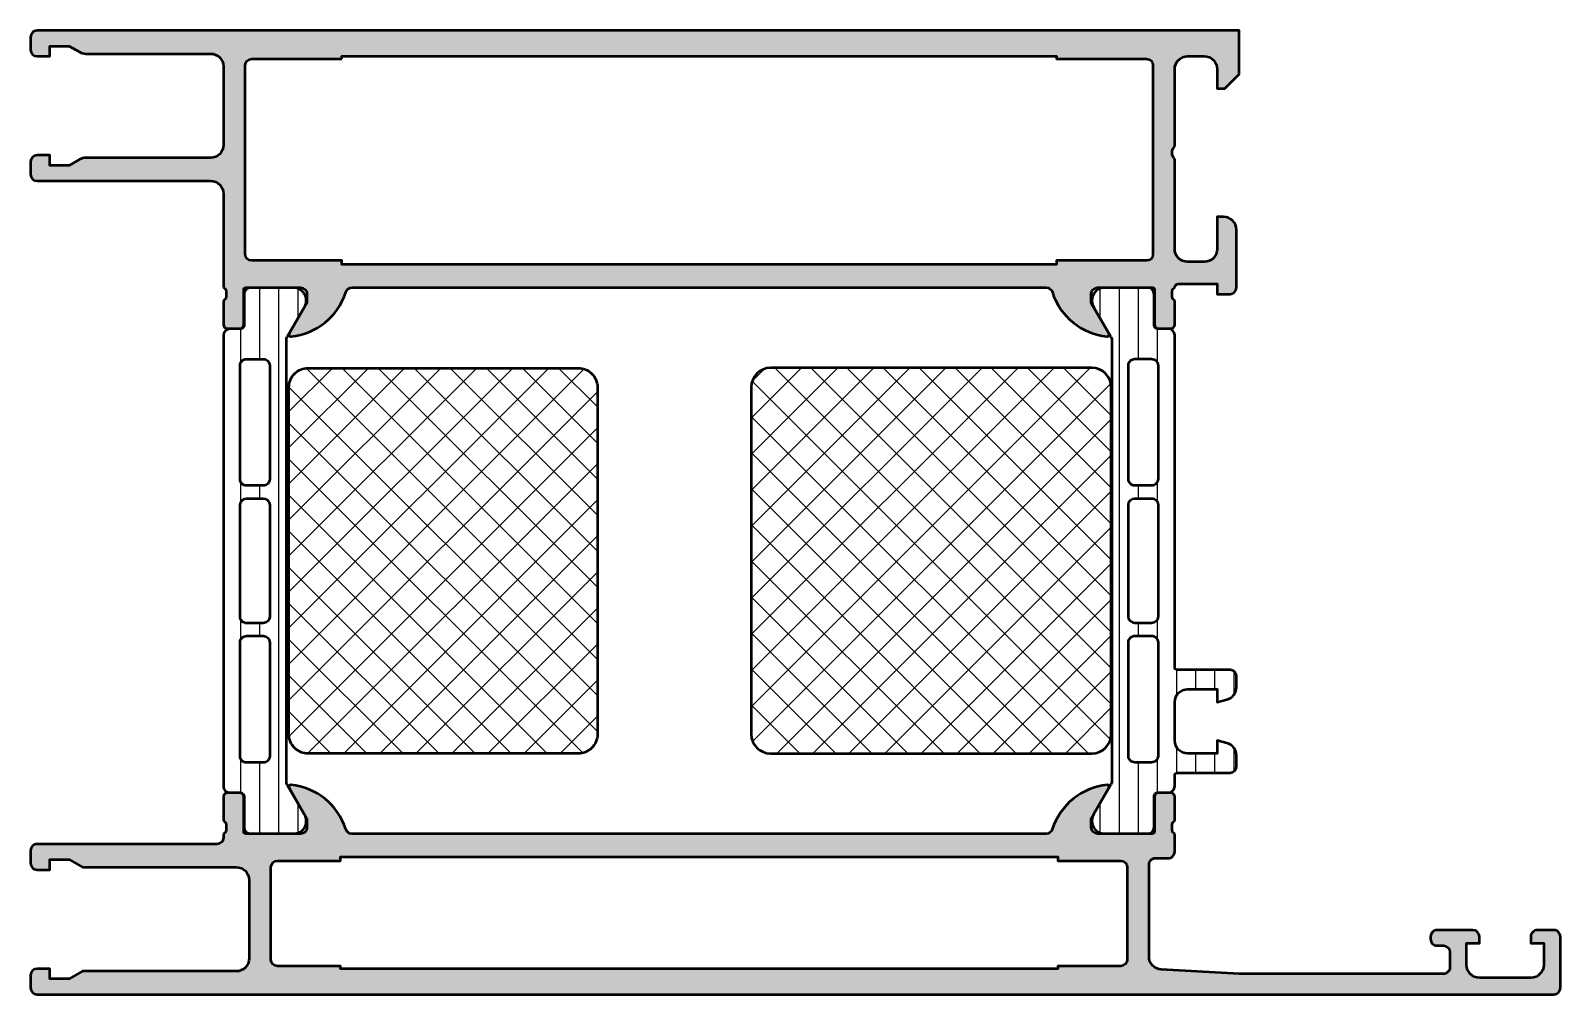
# Model space of a CAD drawing. Extents: x 0 to 119, y 0 to 75.
import ezdxf

# ---------------------------------------------------------------- set-up
doc = ezdxf.new("R2010")
doc.units = 0
for name, color, linetype, lineweight in [('0S-Alu contour', 7, 'Continuous', 50), ('0S-Alu hatch', 252, 'Continuous', 25), ('0S-Plastic contour', 254, 'Continuous', 50), ('0S-Plastic hatch', 253, 'Continuous', 25), ('0S-PT contour', 91, 'Continuous', 50), ('0S-PT hatch', 103, 'Continuous', 25)]:
    doc.layers.add(name, color=color, linetype=linetype, lineweight=lineweight)
pattern_1 = [(90, (0, 0), (-1.4859, 0), [])]
pattern_2 = [(135, (0, 0), (-1.403165018917055, -1.403165018917055), []), (225, (0, 0), (1.403165018917055, -1.403165018917055), [])]

# ---------------------------------------------------------------- blocks, each defined once
blk = doc.blocks.new('357270__DC9979C6_C73B_4B85_8F7F_8A6843CA4EDC_')
at = {"layer": '0S-Alu hatch'}
h = blk.add_hatch(color=256, dxfattribs=at)
edge = h.paths.add_edge_path()
edge.add_arc((4.307738257647088, 74.20012270901819), 0.9999159754599064, 239.9985484201077, 270.0122980376761)
edge.add_line((4.307952880859289, 73.20020675659178), (14.00030326843253, 73.20017242431639))
edge.add_ellipse((14.00017004157577, 72.20017081338867), major_axis=(-1.000001619802408, 0), ratio=1, start_angle=180.0000923023688, end_angle=269.9923666757316, ccw=False)
edge.add_line((15.00017166137688, 72.20017242437152), (15.00017166137687, 66.10103225708008))
edge.add_ellipse((14.00017154168973, 66.10103236809123), major_axis=(-1.000000119687141, 0), ratio=1, start_angle=90.0075473855299, end_angle=179.9999936109432, ccw=False)
edge.add_line((14.00030326843253, 65.10103225708006), (4.307617187499914, 65.10004425048827))
edge.add_arc((4.307732209983939, 64.10010422085057), 0.9999400362531797, 90.0065906981012, 120.0015174067927)
edge.add_line((3.807739257812359, 64.96606445312499), (3.000106811523352, 64.49977111816405))
edge.add_line((3.000106811523352, 64.49977111816405), (1.500106811523352, 64.49977111816405))
edge.add_line((1.500106811523352, 64.49977111816405), (1.500106811523352, 65.30021667480467))
edge.add_line((1.500106811523352, 65.30021667480467), (0.5001831054686648, 65.30021667480467))
edge.add_arc((0.5001879027168457, 64.80021187100272), 0.5000048038249624, 90.0005497188666, 179.9907069719504)
edge.add_line((0.0001831054686647, 64.80029296874999), (0.0001831054686647, 63.80001068115232))
edge.add_arc((0.5001885591111801, 63.80001613479485), 0.5000054536722609, 180.0006249343158, 269.9993750654197)
edge.add_line((0.500183105468679, 63.30001068115233), (14.00017166137684, 63.30001068115233))
edge.add_ellipse((14.00016714200718, 62.30000616178265), major_axis=(-1.000004519379894, 0), ratio=1, start_angle=180.0002589398493, end_angle=269.999741060363, ccw=False)
edge.add_line((15.00017166137687, 62.300010681156), (15.00017166137687, 54.99993515014648))
edge.add_ellipse((14.92133521483385, 54.7324145581533), major_axis=(-0.2788950563274877, 0), ratio=1, start_angle=178.8354106259135, end_angle=253.58012358051718, ccw=False)
edge.add_line((15.20017266137695, 54.72674615015498), (15.20017266137688, 54.273152150155))
edge.add_ellipse((14.92130456573368, 54.26749149067792), major_axis=(-0.2789255417371845, 0), ratio=1, start_angle=106.42459455536309, end_angle=181.1628700728891, ccw=False)
edge.add_line((15.00017166137689, 53.99994815015496), (15.00017166137689, 52.11993715014647))
edge.add_arc((15.30017166137691, 52.11993715014647), 0.3000000000000078, 180, 270)
edge.add_line((15.30017166137691, 51.81993715014646), (16.2801459804197, 51.81993715014646))
edge.add_arc((16.28014598041969, 52.11993715014646), 0.2999999999999829, 270.0000000000027, 360)
edge.add_line((16.58014598041967, 52.11993715014646), (16.58014598041968, 54.87993515014647))
edge.add_ellipse((16.70013835102516, 54.87993515014647), major_axis=(-0.1199923706054733, 0), ratio=1, start_angle=270.00000000001353, end_angle=360, ccw=False)
edge.add_line((16.70013835102513, 54.99992752075193), (21.00016403198237, 54.99992752075193))
edge.add_ellipse((21.00018010678796, 54.49994359574461), major_axis=(-0.4999839252657356, 0), ratio=1, start_angle=179.9990321746067, end_angle=270.0018420962567, ccw=False)
edge.add_line((21.50016403198236, 54.49993515014629), (21.50016403198236, 53.79993057250974))
edge.add_line((21.50016403198236, 53.79993057250974), (20.11313774921071, 51.39752268940508))
edge.add_arc((20.23542545758933, 51.33651436329967), 0.1366612581336746, 153.4857708012368, 286.3837555942621)
edge.add_arc((19.7700852835071, 56.17433400520525), 4.994415362409178, 275.7904410962644, 342.09523706117)
edge.add_ellipse((25.0042214345131, 54.49875860866121), major_axis=(-0.5015737766600196, 0), ratio=1, start_angle=267.7195385524142, end_angle=343.7786961052156, ccw=False)
edge.add_line((25.02417958317136, 54.99993515014647), (78.97904570359862, 54.99993515014653))
edge.add_ellipse((78.99900385225688, 54.49875860866134), major_axis=(-0.5015737766599422, 0), ratio=1, start_angle=196.2213038947795, end_angle=272.2804614475841, ccw=False)
edge.add_arc((84.23314000326293, 56.1743340052054), 4.994415362409334, 197.9047629388304, 264.209558903736)
edge.add_arc((83.76737641934884, 51.33507423276413), 0.13516017457667, 253.6162444057317, 386.5142291987643)
edge.add_line((83.88832092285156, 51.3954124450684), (82.50007629394531, 53.79993057250981))
edge.add_line((82.50007629394531, 53.79993057250981), (82.50007629394531, 54.49993515014653))
edge.add_ellipse((83.0000579083089, 54.49994590661074), major_axis=(-0.4999816144792969, 0), ratio=1, start_angle=-90.00210691621368, end_angle=0.0012326454406093035, ccw=False)
edge.add_line((83.00007629394531, 54.999927520752), (87.30002642655683, 54.99993497667508))
edge.add_ellipse((87.30002663463151, 54.87993497667523), major_axis=(-0.1200000000000286, 0), ratio=1, start_angle=180, end_angle=270.0000993483421, ccw=False)
edge.add_line((87.42002663463154, 54.87993497667523), (87.42002663463154, 52.11976930346684))
edge.add_arc((87.72002663463155, 52.11976930346684), 0.3000000000000114, 180, 270)
edge.add_line((87.72002663463155, 51.81976930346682), (88.7000009536743, 51.81976930346682))
edge.add_arc((88.7000009536743, 52.11976930346684), 0.3000000000000123, 270, 360)
edge.add_line((89.00000095367432, 52.11976930346684), (89.00000095367432, 53.99978030347533))
edge.add_ellipse((89.0788680493175, 54.26732364399828), major_axis=(-0.2789255417371639, 0), ratio=1, start_angle=-1.1628700728890067, end_angle=73.57540544464138, ccw=False)
edge.add_line((88.79999995367432, 54.27298430347535), (88.79999995367432, 54.72657830347536))
edge.add_ellipse((89.07883740021732, 54.73224671147376), major_axis=(-0.2788950563273815, 0), ratio=1, start_angle=-73.58012358051201, end_angle=1.164589374103116, ccw=False)
edge.add_ellipse((89.3000833964474, 54.99964211086055), major_axis=(-0.3000824688878924, 0), ratio=1, start_angle=270.0044151890131, end_angle=359.9760965437253, ccw=False)
edge.add_line((89.3000602722168, 55.29972457885746), (92.29986190795898, 55.29972457885746))
edge.add_line((92.29986190795898, 55.29972457885746), (92.30001831054688, 54.49999237060551))
edge.add_line((92.30001831054688, 54.49999237060551), (93.30001831054688, 54.49999237060551))
edge.add_arc((93.30001556967927, 54.99999511147311), 0.5000027408751123, 270.0003140785698, 359.9996859215192)
edge.add_line((93.80001831054688, 54.99999237060628), (93.80001831054688, 59.49999618530277))
edge.add_arc((92.79998394497837, 59.49996181973426), 1.000034366158994, 0.0019689340145208, 89.99803106562733)
edge.add_line((92.80001831054688, 60.49999618530278), (92.30001831054688, 60.49999618530278))
edge.add_line((92.30001831054688, 60.49999618530278), (92.30001831054688, 58.00000000000004))
edge.add_ellipse((91.29999848739907, 58.00001982314785), major_axis=(-1.000019823344284, 0), ratio=1, start_angle=90.00113576019169, end_angle=179.9988642393878, ccw=False)
edge.add_line((91.30001831054688, 57.00000000000004), (90, 57.00000000000004))
edge.add_ellipse((90.00002700151538, 58.00002700151544), major_axis=(-1.000027001879929, 0), ratio=1, start_angle=0.0015470310149794386, end_angle=89.9984529689001, ccw=False)
edge.add_line((89, 58.00000000000153), (89, 64.99999618530278))
edge.add_ellipse((89.5251292172456, 65.49999809265141), major_axis=(-0.7250948918295136, 0), ratio=1, start_angle=-43.595886366973104, end_angle=43.595886366973104, ccw=False)
edge.add_line((89, 66.00000000000004), (89, 72.00000762939457))
edge.add_ellipse((90.0000641449329, 71.99994348446167), major_axis=(-1.00006414699006, 0), ratio=1, start_angle=270.00367499819515, end_angle=359.996325001876, ccw=False)
edge.add_line((90, 73.00000762939457), (91.30001831054688, 73.00000762939457))
edge.add_ellipse((91.29996134239612, 71.99995066124382), major_axis=(-1.000056969773351, 0), ratio=1, start_angle=180.003263848682, end_angle=269.99673615133383, ccw=False)
edge.add_line((92.30001831054688, 72.00000762939484), (92.30001831054688, 70.50000000000004))
edge.add_line((92.30001831054688, 70.50000000000004), (92.90002441406249, 70.50000000000004))
edge.add_line((92.90002441406249, 70.50000000000004), (94, 71.59999847412114))
edge.add_line((94, 71.59999847412114), (94, 75.00000000000004))
edge.add_line((94, 75.00000000000004), (0.5003662109374148, 74.99999999999999))
edge.add_arc((0.4999910268965522, 74.49996333447649), 0.5000368062762234, 89.9570102363881, 180.0062891481953)
edge.add_line((-4.5776367287e-05, 74.49990844726491), (0.0001068115233664, 73.50054931640624))
edge.add_arc((0.5001090782452309, 73.50055158312811), 0.5000022667270118, 180.000259746513, 269.9997402539836)
edge.add_line((0.5001068115233525, 73.00054931640624), (1.500106811523352, 73.00054931640624))
edge.add_line((1.500106811523352, 73.00054931640624), (1.500106811523352, 73.80047607421874))
edge.add_line((1.500106811523352, 73.80047607421874), (3.000106811523352, 73.80047607421874))
edge.add_line((3.000106811523352, 73.80047607421874), (3.807758331298757, 73.33418273925778))
edge = h.paths.add_edge_path()
edge.add_line((24.20015449523916, 72.80018429756164), (24.20015449523916, 73.00018124580383))
edge.add_line((24.20015449523916, 73.00018124580383), (79.80001831054688, 73.00018124580383))
edge.add_line((79.80001831054688, 73.00018124580383), (79.80001831054688, 72.80018429756164))
edge.add_line((79.80001831054688, 72.80018429756164), (86.80001831054688, 72.80018429756164))
edge.add_ellipse((86.80001045846072, 72.30017644547549), major_axis=(-0.5000078521478099, 0), ratio=1, start_angle=180.0008997684673, end_angle=269.99910023133594, ccw=False)
edge.add_line((87.30001831054688, 72.30018429755992), (87.30001831054688, 57.60018043518066))
edge.add_ellipse((86.80001365671797, 57.60018508900957), major_axis=(-0.5000046538505712, 0), ratio=1, start_angle=90.00053328454658, end_angle=179.9994667160038, ccw=False)
edge.add_line((86.80001831054688, 57.10018043518066), (79.80001831054688, 57.10018043518066))
edge.add_line((79.80001831054688, 57.10018043518066), (79.80001831054688, 56.80018348693848))
edge.add_line((79.80001831054688, 56.80018348693848), (24.20015449523916, 56.80018348693848))
edge.add_line((24.20015449523916, 56.80018348693848), (24.20015449523916, 57.10018043518066))
edge.add_line((24.20015449523916, 57.10018043518066), (17.20015449523916, 57.10018043518066))
edge.add_ellipse((17.20015914906803, 57.60018508900953), major_axis=(-0.5000046538505251, 0), ratio=1, start_angle=0.0005332839962761682, end_angle=89.99946671545842, ccw=False)
edge.add_line((16.70015449523916, 57.60018043518542), (16.70015449523916, 72.30018429756164))
edge.add_ellipse((17.2001623473253, 72.3001764454755), major_axis=(-0.500007852147792, 0), ratio=1, start_angle=270.0008997686624, end_angle=359.99910023153274, ccw=False)
edge.add_line((17.20015449523916, 72.80018429756164), (24.20015449523916, 72.80018429756164))
at = {"layer": '0S-Alu contour', "color": 7}
for points in [[(92.30001831054688, 72.00000762939484), (92.30001831054688, 70.50000000000004), (92.90002441406249, 70.50000000000004), (94, 71.59999847412114), (94, 75.00000000000004), (0.5003662109374148, 74.99999999999999)], [(-4.5776367287e-05, 74.49990844726491), (0.0001068115233664, 73.50054931640624)], [(0.5001068115233525, 73.00054931640624), (1.500106811523352, 73.00054931640624), (1.500106811523352, 73.80047607421874), (3.000106811523352, 73.80047607421874), (3.807758331298757, 73.33418273925778)], [(4.307952880859289, 73.20020675659178), (14.00030326843253, 73.20017242431639)], [(17.20015449523916, 72.80018429756164), (24.20015449523916, 72.80018429756164)], [(24.20015449523916, 72.80018429756164), (24.20015449523916, 73.00018124580383), (79.80001831054688, 73.00018124580383), (79.80001831054688, 72.80018429756164), (86.80001831054688, 72.80018429756164)], [(90, 73.00000762939457), (91.30001831054688, 73.00000762939457)], [(15.00017166137688, 72.20017242437152), (15.00017166137687, 66.10103225708008)], [(16.70015449523916, 57.60018043518542), (16.70015449523916, 72.30018429756164)], [(87.30001831054688, 72.30018429755992), (87.30001831054688, 57.60018043518066)], [(89, 66.00000000000004), (89, 72.00000762939457)], [(0.0001831054686647, 64.80029296874999), (0.0001831054686647, 63.80001068115232)], [(3.807739257812359, 64.96606445312499), (3.000106811523352, 64.49977111816405), (1.500106811523352, 64.49977111816405), (1.500106811523352, 65.30021667480467), (0.5001831054686648, 65.30021667480467)], [(14.00030326843253, 65.10103225708006), (4.307617187499914, 65.10004425048827)], [(89, 58.00000000000153), (89, 64.99999618530278)], [(0.500183105468679, 63.30001068115233), (14.00017166137684, 63.30001068115233)], [(15.00017166137687, 62.300010681156), (15.00017166137687, 54.99993515014648)], [(92.80001831054688, 60.49999618530278), (92.30001831054688, 60.49999618530278), (92.30001831054688, 58.00000000000004)], [(93.80001831054688, 54.99999237060628), (93.80001831054688, 59.49999618530277)], [(86.80001831054688, 57.10018043518066), (79.80001831054688, 57.10018043518066), (79.80001831054688, 56.80018348693848), (24.20015449523916, 56.80018348693848), (24.20015449523916, 57.10018043518066), (17.20015449523916, 57.10018043518066)], [(91.30001831054688, 57.00000000000004), (90, 57.00000000000004)], [(16.58014598041967, 52.11993715014646), (16.58014598041968, 54.87993515014647)], [(16.70013835102513, 54.99992752075193), (21.00016403198237, 54.99992752075193)], [(25.02417958317136, 54.99993515014647), (78.97904570359862, 54.99993515014653)], [(83.00007629394531, 54.999927520752), (87.30002642655683, 54.99993497667508)], [(87.42002663463154, 54.87993497667523), (87.42002663463154, 52.11976930346684)], [(89.3000602722168, 55.29972457885746), (92.29986190795898, 55.29972457885746), (92.30001831054688, 54.49999237060551), (93.30001831054688, 54.49999237060551)], [(15.00017166137689, 53.99994815015496), (15.00017166137689, 52.11993715014647)], [(15.20017266137695, 54.72674615015498), (15.20017266137688, 54.273152150155)], [(21.50016403198236, 54.49993515014629), (21.50016403198236, 53.79993057250974), (20.11313774921071, 51.39752268940508)], [(83.88832092285156, 51.3954124450684), (82.50007629394531, 53.79993057250981), (82.50007629394531, 54.49993515014653)], [(88.79999995367432, 54.27298430347535), (88.79999995367432, 54.72657830347536)], [(89.00000095367432, 52.11976930346684), (89.00000095367432, 53.99978030347533)], [(15.30017166137691, 51.81993715014646), (16.2801459804197, 51.81993715014646)], [(87.72002663463155, 51.81976930346682), (88.7000009536743, 51.81976930346682)]]:
    blk.add_lwpolyline(points, dxfattribs=at)
for centre, radius, start, end in [((0.4999910268965522, 74.49996333447649), 0.5000368062762234, 89.9570102363881, 180.0062891481953), ((0.5001090782452309, 73.50055158312811), 0.5000022667270118, 180.000259746513, 269.9997402539836), ((4.307738257647088, 74.20012270901819), 0.9999159754599064, 239.9985484201077, 270.0122980376761), ((0.5001879027168457, 64.80021187100272), 0.5000048038249624, 90.0005497188666, 179.9907069719504), ((4.307732209983939, 64.10010422085057), 0.9999400362531797, 90.0065906981012, 120.0015174067927), ((0.5001885591111801, 63.80001613479485), 0.5000054536722609, 180.0006249343158, 269.9993750654197), ((92.79998394497837, 59.49996181973426), 1.000034366158994, 0.0019689340145208, 89.99803106562733), ((93.30001556967927, 54.99999511147311), 0.5000027408751123, 270.0003140785698, 359.9996859215192), ((19.7700852835071, 56.17433400520525), 4.994415362409178, 275.7904410962644, 342.09523706117), ((84.23314000326293, 56.1743340052054), 4.994415362409334, 197.9047629388304, 264.209558903736), ((15.30017166137691, 52.11993715014647), 0.3000000000000078, 180, 270), ((16.28014598041969, 52.11993715014646), 0.2999999999999829, 270.0000000000027, 0), ((20.23542545758933, 51.33651436329967), 0.1366612581336746, 153.4857708012368, 286.3837555942621), ((83.76737641934884, 51.33507423276413), 0.13516017457667, 253.6162444057317, 26.51422919876427), ((87.72002663463155, 52.11976930346684), 0.3000000000000114, 180, 270), ((88.7000009536743, 52.11976930346684), 0.3000000000000123, 270, 0)]:
    blk.add_arc(centre, radius, start, end, dxfattribs=at)
at = {"layer": '0S-Alu contour', "color": 7, "extrusion": (0, 0, -1)}
for centre, radius, start, end in [((-14.00017004157577, 72.20017081338867), 1.000001619802408, 90.0076333242684, 179.9999076976312), ((-17.2001623473253, 72.3001764454755), 0.500007852147792, 0.0008997684672687, 89.99910023133756), ((-86.80001045846072, 72.30017644547549), 0.5000078521478099, 90.00089976866407, 179.9991002315327), ((-90.0000641449329, 71.99994348446167), 1.00006414699006, 0.0036749981240012, 89.99632500180488), ((-91.29996134239612, 71.99995066124382), 1.000056969773351, 90.00326384866617, 179.996736151318), ((-14.00017154168973, 66.10103236809123), 1.000000119687141, 180.0000063890569, 269.9924526144701), ((-89.5251292172456, 65.49999809265141), 0.7250948918295136, 316.4041136330269, 43.59588636697313), ((-14.00016714200718, 62.30000616178265), 1.000004519379894, 90.00025893963696, 179.9997410601507), ((-17.20015914906803, 57.60018508900953), 0.5000046538505251, 270.0005332845417, 359.9994667160037), ((-86.80001365671797, 57.60018508900957), 0.5000046538505712, 180.0005332839962, 269.9994667154534), ((-90.00002700151538, 58.00002700151544), 1.000027001879929, 270.0015470310999, 359.998452968985), ((-91.29999848739907, 58.00001982314785), 1.000019823344284, 180.0011357606123, 269.9988642398083), ((-14.92133521483385, 54.7324145581533), 0.2788950563274877, 106.4198764194828, 181.1645893740866), ((-16.70013835102516, 54.87993515014647), 0.1199923706054733, 0, 89.99999999998644), ((-21.00018010678796, 54.49994359574461), 0.4999839252657356, 89.99815790374329, 180.0009678253933), ((-25.0042214345131, 54.49875860866121), 0.5015737766600196, 16.22130389478437, 92.28046144758584), ((-78.99900385225688, 54.49875860866134), 0.5015737766599422, 87.71953855241586, 163.7786961052205), ((-83.0000579083089, 54.49994590661074), 0.4999816144792969, 359.9987673545594, 90.00210691621378), ((-87.30002663463151, 54.87993497667523), 0.1200000000000286, 89.99990065165794, 180), ((-89.07883740021732, 54.73224671147376), 0.2788950563273815, 358.8354106258969, 73.58012358051197), ((-89.3000833964474, 54.99964211086055), 0.3000824688878924, 0.0239034562746911, 89.99558481098686), ((-14.92130456573368, 54.26749149067792), 0.2789255417371845, 178.8371299271109, 253.5754054446369), ((-89.0788680493175, 54.26732364399828), 0.2789255417371639, 286.4245945553586, 1.162870072889045)]:
    blk.add_arc(centre, radius, start, end, dxfattribs=at)
blk = doc.blocks.new('284037__9B7B49B1_67AF_4B1F_B78E_084DB6E55665___08CECD2D_9838_472C_A601_460CD5EA6A21_')
at = {"layer": '0S-Plastic hatch'}
h = blk.add_hatch(dxfattribs=at)
h.set_pattern_fill('ANSI31', color=256, scale=0.4680000000000001, angle=45, style=0)
h.set_pattern_definition(pattern_1)
edge = h.paths.add_edge_path()
edge.add_line((14.99888731052455, 51.28240903954021), (15.00000000001336, 16.19991033003749))
edge.add_arc((15.49999732085987, 16.19992618813722), 0.4999973210979826, 180.0018172140356, 270.0020240769151)
edge.add_line((15.50001498416847, 15.69992886735124), (16.31034971106622, 15.69995749389923))
edge.add_ellipse((16.31036030911178, 15.39995749408643), major_axis=(-0.299999999999997, 0), ratio=1, start_angle=180.0020752964936, end_angle=270.0020240776059, ccw=False)
edge.add_line((16.61036030891498, 15.39996836031409), (16.61011528833417, 12.99996996695766))
edge.add_arc((17.09459040597059, 12.99355589943319), 0.4845175743675689, 179.2414934922116, 271.8378612072248)
edge.add_line((17.11012947997065, 12.50928756777165), (20.58667351121614, 12.51447491785979))
edge.add_arc((20.4618028186811, 13.49117948307178), 0.9846545066977224, 277.2856834040173, 393.2176889370334)
edge.add_line((21.28556007655461, 14.03059442322532), (19.96700764709822, 16.31420351247468))
edge.add_ellipse((20.40001130835026, 16.56421917066908), major_axis=(-0.5000000000000463, 0), ratio=1, start_angle=0.0018117430832944592, end_angle=30.002071897230678, ccw=False)
edge.add_line((19.90001130860018, 16.56420336022588), (19.89892499620697, 50.91847107028801))
edge.add_ellipse((20.39892499595704, 50.91848688073111), major_axis=(-0.5000000000000366, 0), ratio=1, start_angle=-29.997921301457325, end_angle=0.0018117430832944592, ccw=False)
edge.add_line((19.96590322431634, 51.16847117080787), (21.28429022210338, 53.45217577206295))
edge.add_arc((20.44301799144462, 53.99278022615746), 0.999996070924481, 327.2750591980437, 441.8204672459871)
edge.add_line((20.58529278835883, 54.98260345483388), (17.1087485487425, 54.98247680727736))
edge.add_arc((17.10876676317274, 54.48248083016357), 0.4999959774455592, 90.00208723675065, 180.0100001036723)
edge.add_line((16.60877079334271, 54.48239356349885), (16.60918966199803, 52.08250320478223))
edge.add_ellipse((16.30918966656732, 52.08245084472086), major_axis=(-0.2999999999999998, 0), ratio=1, start_angle=90.00202407656582, end_angle=180.010000035117, ccw=False)
edge.add_line((16.30920026460743, 51.78245084490805), (15.49886696806243, 51.78242221842557))
edge.add_arc((15.49888463137104, 51.28242489763959), 0.4999973210979737, 90.00202407691614, 180.0018172140356)
edge = h.paths.add_edge_path()
edge.add_line((16.29944869858407, 40.09134421148499), (16.29944869858407, 48.94135336675833))
edge.add_ellipse((16.799433439795, 48.94135336676352), major_axis=(-0.4999847412109304, 0), ratio=1, start_angle=269.9999999999992, end_angle=360, ccw=False)
edge.add_line((16.79943343979501, 49.44133810797445), (18.09944412094736, 49.44133810797445))
edge.add_ellipse((18.09944412094736, 48.9413228491854), major_axis=(-0.5000152587890554, 0), ratio=1, start_angle=180, end_angle=270.0000000000008, ccw=False)
edge.add_line((18.59945937973642, 48.9413228491802), (18.59945937973642, 40.09134421149012))
edge.add_ellipse((18.0994630190931, 40.09134057213345), major_axis=(-0.4999963606565677, 0), ratio=1, start_angle=89.9995829574089, end_angle=180.0004170428646, ccw=False)
edge.add_line((18.09945937973642, 39.59134421149013), (16.7994652734685, 39.59134421149013))
edge.add_ellipse((16.7994487006717, 40.0913442133031), major_axis=(-0.5000000020876287, 0), ratio=1, start_angle=0, end_angle=90.00189910261543, ccw=False)
edge = h.paths.add_edge_path()
edge.add_line((16.29944869858406, 29.39133810796924), (16.29944869858407, 38.09134421148493))
edge.add_ellipse((16.79944869858407, 38.09134421149013), major_axis=(-0.5, 0), ratio=1, start_angle=270, end_angle=360, ccw=False)
edge.add_line((16.79944869858407, 38.59134421149013), (18.09945937973643, 38.59134421149013))
edge.add_ellipse((18.09945937973643, 38.09134421149014), major_axis=(-0.4999999999999858, 0), ratio=1, start_angle=180, end_angle=269.9999999999996, ccw=False)
edge.add_line((18.59945937973642, 38.09134421148494), (18.59945937973642, 29.39133810796926))
edge.add_ellipse((18.0994593797364, 29.39133810797446), major_axis=(-0.5000000000000142, 0), ratio=1, start_angle=90.000000001192, end_angle=180, ccw=False)
edge.add_line((18.09945937974681, 28.89133810797445), (16.79944869859448, 28.89133810797445))
edge.add_ellipse((16.79944869858406, 29.39133810797445), major_axis=(-0.5, 0), ratio=1, start_angle=0, end_angle=90.00000000119371, ccw=False)
edge = h.paths.add_edge_path()
edge.add_line((16.29944869857369, 18.54134421218343), (16.29944869857369, 27.3913381086677))
edge.add_ellipse((16.79944870073099, 27.39133810679025), major_axis=(-0.5000000021573073, 0), ratio=1, start_angle=269.9981009105044, end_angle=360, ccw=False)
edge.add_line((16.7994652734133, 27.8913381086729), (18.09945937972604, 27.89133810867291))
edge.add_ellipse((18.09946301908276, 27.39134174802965), major_axis=(-0.4999963606565109, 0), ratio=1, start_angle=179.9995829571355, end_angle=270.0004170425959, ccw=False)
edge.add_line((18.59945937972603, 27.39133810867289), (18.59945937972603, 18.54134421218859))
edge.add_ellipse((18.09946301908265, 18.54134057283196), major_axis=(-0.499996360656621, 0), ratio=1, start_angle=89.9995829574151, end_angle=180.0004170428646, ccw=False)
edge.add_line((18.09945937972603, 18.04134421218859), (16.79946527345813, 18.04134421218859))
edge.add_ellipse((16.79944870066131, 18.54134421400156), major_axis=(-0.5000000020876216, 0), ratio=1, start_angle=0, end_angle=90.00189910261747, ccw=False)
at = {"layer": '0S-Alu contour', "color": 7}
for points in [[(16.29944869858407, 40.09134421148499), (16.29944869858407, 48.94135336675833)], [(16.79943343979501, 49.44133810797445), (18.09944412094736, 49.44133810797445)], [(18.59945937973642, 48.9413228491802), (18.59945937973642, 40.09134421149012)], [(18.09945937973642, 39.59134421149013), (16.7994652734685, 39.59134421149013)], [(16.29944869858406, 29.39133810796924), (16.29944869858407, 38.09134421148493)], [(16.79944869858407, 38.59134421149013), (18.09945937973643, 38.59134421149013)], [(18.59945937973642, 38.09134421148494), (18.59945937973642, 29.39133810796926)], [(18.09945937974681, 28.89133810797445), (16.79944869859448, 28.89133810797445)], [(16.29944869857369, 18.54134421218343), (16.29944869857369, 27.3913381086677)], [(16.7994652734133, 27.8913381086729), (18.09945937972604, 27.89133810867291)], [(18.59945937972603, 27.39133810867289), (18.59945937972603, 18.54134421218859)], [(18.09945937972603, 18.04134421218859), (16.79946527345813, 18.04134421218859)]]:
    blk.add_lwpolyline(points, dxfattribs=at)
at = {"layer": '0S-Alu contour', "color": 7, "extrusion": (0, 0, -1)}
for centre, radius, start, end in [((-16.799433439795, 48.94135336676352), 0.4999847412109304, 0, 90.00000000000081), ((-18.09944412094736, 48.9413228491854), 0.5000152587890554, 89.9999999999992, 180), ((-16.7994487006717, 40.0913442133031), 0.5000000020876287, 269.9981008973846, 0), ((-18.0994630190931, 40.09134057213345), 0.4999963606565677, 179.9995829571354, 270.0004170425911), ((-16.79944869858407, 38.09134421149013), 0.5, 0, 90), ((-18.09945937973643, 38.09134421149014), 0.4999999999999858, 90.0000000000004, 180), ((-16.79944869858406, 29.39133810797445), 0.5, 269.9999999988063, 0), ((-18.0994593797364, 29.39133810797446), 0.5000000000000142, 180, 269.999999998808), ((-16.79944870073099, 27.39133810679025), 0.5000000021573073, 0, 90.00189908949562), ((-18.09946301908276, 27.39134174802965), 0.4999963606565109, 89.99958295740409, 180.0004170428646), ((-16.79944870066131, 18.54134421400156), 0.5000000020876216, 269.9981008973825, 0), ((-18.09946301908265, 18.54134057283196), 0.499996360656621, 179.9995829571354, 270.0004170425849)]:
    blk.add_arc(centre, radius, start, end, dxfattribs=at)
at = {"layer": '0S-Plastic contour', "color": 7}
for points in [[(20.58529278835883, 54.98260345483388), (17.1087485487425, 54.98247680727736)], [(16.60877079334271, 54.48239356349885), (16.60918966199803, 52.08250320478223)], [(19.96590322431634, 51.16847117080787), (21.28429022210338, 53.45217577206295)], [(14.99888731052455, 51.28240903954021), (15.00000000001336, 16.19991033003749)], [(16.30920026460743, 51.78245084490805), (15.49886696806243, 51.78242221842557)], [(19.90001130860018, 16.56420336022588), (19.89892499620697, 50.91847107028801)], [(15.50001498416847, 15.69992886735124), (16.31034971106622, 15.69995749389923)], [(21.28556007655461, 14.03059442322532), (19.96700764709822, 16.31420351247468)], [(16.61036030891498, 15.39996836031409), (16.61011528833417, 12.99996996695766)], [(17.11012947997065, 12.50928756777165), (20.58667351121614, 12.51447491785979)]]:
    blk.add_lwpolyline(points, dxfattribs=at)
for centre, radius, start, end in [((17.10876676317274, 54.48248083016357), 0.4999959774455592, 90.00208723675065, 180.0100001036723), ((20.44301799144462, 53.99278022615746), 0.999996070924481, 327.2750591980437, 81.82046724598709), ((15.49888463137104, 51.28242489763959), 0.4999973210979737, 90.00202407691614, 180.0018172140356), ((15.49999732085987, 16.19992618813722), 0.4999973210979826, 180.0018172140356, 270.0020240769151), ((20.4618028186811, 13.49117948307178), 0.9846545066977224, 277.2856834040173, 33.21768893703342), ((17.09459040597059, 12.99355589943319), 0.4845175743675689, 179.2414934922116, 271.8378612072248)]:
    blk.add_arc(centre, radius, start, end, dxfattribs=at)
at = {"layer": '0S-Plastic contour', "color": 7, "extrusion": (0, 0, -1)}
for centre, radius, start, end in [((-16.30918966656732, 52.08245084472086), 0.2999999999999998, 179.989999964883, 269.9979759234342), ((-20.39892499595704, 50.91848688073111), 0.5000000000000366, 359.9981882569167, 29.99792130145734), ((-16.31036030911178, 15.39995749408643), 0.299999999999997, 89.99797592239412, 179.9979247035064), ((-20.40001130835026, 16.56421917066908), 0.5000000000000463, 329.9979281027693, 359.9981882569167)]:
    blk.add_arc(centre, radius, start, end, dxfattribs=at)
blk = doc.blocks.new('368600__DDE0FF61_31A6_4BD6_B526_A0CF65FB0E0B_')
at = {"layer": '0S-PT hatch'}
h = blk.add_hatch(dxfattribs=at)
h.set_pattern_fill('ANSI37', color=256, scale=0.625, angle=90, style=0)
h.set_pattern_definition(pattern_2)
edge = h.paths.add_edge_path()
edge.add_ellipse((42.59455813865498, 47.24133491530959), major_axis=(-1.499999999999992, 0), ratio=1, start_angle=180, end_angle=270.0000000000003, ccw=False)
edge.add_line((44.09455813865498, 47.24133491530958), (44.09455813865498, 20.24133491530958))
edge.add_ellipse((42.59455813865498, 20.24133491530957), major_axis=(-1.499999999999992, 0), ratio=1, start_angle=89.99999999999977, end_angle=180, ccw=False)
edge.add_line((42.59455813865497, 18.74133491530958), (21.59455813865498, 18.74133491530958))
edge.add_ellipse((21.59455813865497, 20.24133491530958), major_axis=(-1.499999999999996, 0), ratio=1, start_angle=0, end_angle=90.00000000000028, ccw=False)
edge.add_line((20.09455813865498, 20.24133491530958), (20.09455813865498, 47.24133491530958))
edge.add_ellipse((21.59455813865497, 47.24133491530959), major_axis=(-1.499999999999996, 0), ratio=1, start_angle=269.9999999999999, end_angle=360, ccw=False)
edge.add_line((21.59455813865498, 48.74133491530958), (42.59455813865497, 48.74133491530958))
at = {"layer": '0S-PT contour', "color": 7}
for points in [[(21.59455813865498, 48.74133491530958), (42.59455813865497, 48.74133491530958)], [(20.09455813865498, 20.24133491530958), (20.09455813865498, 47.24133491530958)], [(44.09455813865498, 47.24133491530958), (44.09455813865498, 20.24133491530958)], [(42.59455813865497, 18.74133491530958), (21.59455813865498, 18.74133491530958)]]:
    blk.add_lwpolyline(points, dxfattribs=at)
at = {"layer": '0S-PT contour', "color": 7, "extrusion": (0, 0, -1)}
for centre, radius, start, end in [((-21.59455813865497, 47.24133491530959), 1.499999999999996, 0, 90.00000000000014), ((-42.59455813865498, 47.24133491530959), 1.499999999999992, 89.99999999999973, 180), ((-21.59455813865497, 20.24133491530958), 1.499999999999996, 269.9999999999997, 0), ((-42.59455813865498, 20.24133491530957), 1.499999999999992, 180, 270.0000000000002)]:
    blk.add_arc(centre, radius, start, end, dxfattribs=at)
blk = doc.blocks.new('368600__B81DE4AE_6A04_4AA5_9459_9D5886A70F30_')
at = {"layer": '0S-PT hatch'}
h = blk.add_hatch(dxfattribs=at)
h.set_pattern_fill('ANSI37', color=256, scale=0.625, angle=90, style=0)
h.set_pattern_definition(pattern_2)
edge = h.paths.add_edge_path()
edge.add_line((56.05722647722342, 47.25119923945289), (56.05722647722342, 20.2511992394529))
edge.add_arc((57.55722647722342, 20.2511992394529), 1.5, 180, 270)
edge.add_line((57.55722647722342, 18.75119923945289), (82.55722647722341, 18.75119923945289))
edge.add_arc((82.55722647722341, 20.25119923945289), 1.5, 270, 360)
edge.add_line((84.05722647722342, 20.25119923945289), (84.05722647722342, 47.25119923945288))
edge.add_arc((82.55722647722341, 47.25119923945288), 1.5, 0, 90)
edge.add_line((82.55722647722341, 48.75119923945288), (57.55722647722342, 48.75119923945289))
edge.add_arc((57.55722647722342, 47.25119923945289), 1.5, 90, 180)
at = {"layer": '0S-PT contour', "color": 7}
for points in [[(82.55722647722341, 48.75119923945288), (57.55722647722342, 48.75119923945289)], [(56.05722647722342, 47.25119923945289), (56.05722647722342, 20.2511992394529)], [(84.05722647722342, 20.25119923945289), (84.05722647722342, 47.25119923945288)], [(57.55722647722342, 18.75119923945289), (82.55722647722341, 18.75119923945289)]]:
    blk.add_lwpolyline(points, dxfattribs=at)
for centre, start, end in [((57.55722647722342, 47.25119923945289), 90, 180), ((82.55722647722341, 47.25119923945288), 0, 90), ((57.55722647722342, 20.2511992394529), 180, 270), ((82.55722647722341, 20.25119923945289), 270, 0)]:
    blk.add_arc(centre, 1.5, start, end, dxfattribs=at)
blk = doc.blocks.new('284037__A7843B58_00F5_44DA_BAA3_E0381E0AF1C4___EADFD5F2_3FF5_4BEC_82A5_67AB7DB7FCC4_')
at = {"layer": '0S-Plastic hatch'}
h = blk.add_hatch(dxfattribs=at)
h.set_pattern_fill('ANSI31', color=256, scale=0.4680000000000001, angle=45, style=0)
h.set_pattern_definition(pattern_1)
edge = h.paths.add_edge_path()
edge.add_line((84.0999886913026, 50.92833361702788), (84.10107500373368, 16.57406486142847))
edge.add_ellipse((83.60107500403593, 16.57404727380759), major_axis=(-0.5000000000070737, 0), ratio=1, start_angle=150.0020786988506, end_angle=180.0020153926869, ccw=False)
edge.add_line((84.03409677568408, 16.32406298372964), (82.71570977789663, 14.04035838247478))
edge.add_arc((83.55698200855544, 13.49975392838029), 0.9999960709244824, 147.2750591980472, 261.8204672459849)
edge.add_line((83.41470721164119, 12.50993069970387), (86.89124870744703, 12.51005734716797))
edge.add_arc((86.89123323682728, 13.01005332437422), 0.499995977445579, 270.0017728167015, 360.0023777790716)
edge.add_line((87.39122921384227, 13.01007407424412), (87.39081033362947, 15.41007244358259))
edge.add_ellipse((87.69081033343267, 15.41008330981693), major_axis=(-0.2999999999999828, 0), ratio=1, start_angle=-89.9979247021165, end_angle=0.002075297898500139, ccw=False)
edge.add_line((87.69079946719837, 15.71008330962011), (88.50113080001326, 15.71011193603833))
edge.add_arc((88.50111536862897, 16.21010925689819), 0.4999973210979775, 270.0017683158593, 360.0023822800018)
edge.add_line((89.00111268929476, 16.21013004610167), (89.0024332342847, 17.05120229122876))
edge.add_ellipse((89.2024332342847, 17.05120229122871), major_axis=(-0.2000000000000028, 0), ratio=1, start_angle=270.0000000000041, end_angle=360, ccw=False)
edge.add_line((89.20243323428468, 17.25120229122872), (93.30243323427302, 17.25120229122875))
edge.add_arc((93.3024332342731, 17.75120229122869), 0.4999999999999716, 269.9999999999951, 360)
edge.add_line((93.80243323427305, 17.75120229122869), (93.8024332342726, 18.5819515145868))
edge.add_arc((92.80243323427312, 18.58195151458678), 0.9999999999994582, 0, 74.99999999891908)
edge.add_line((93.06125227939373, 19.54787734087044), (92.30243323427317, 19.75120229122869))
edge.add_line((92.30243323427317, 19.75120229122869), (92.30243323427304, 18.75120229122875))
edge.add_line((92.30243323427304, 18.75120229122875), (90.0024332342847, 18.75120229122875))
edge.add_ellipse((90.00414248000591, 19.75532877543039), major_axis=(-1.004127938958029, 0), ratio=1, start_angle=0.23408772131261912, end_angle=89.90246998467933, ccw=False)
edge.add_line((89.000022921558, 19.75122632025463), (89.00002292155801, 22.75110467439829))
edge.add_ellipse((90.0041422681257, 22.7470763185512), major_axis=(-1.004127427074053, 0), ratio=1, start_angle=270.0975179750842, end_angle=359.770140321516, ccw=False)
edge.add_line((90.00243323428462, 23.75120229122877), (92.30243323427305, 23.75120229122875))
edge.add_line((92.30243323427305, 23.75120229122875), (92.30243323427305, 22.75120229122875))
edge.add_line((92.30243323427305, 22.75120229122875), (93.06125227939371, 22.95452724155692))
edge.add_arc((92.80243323427288, 23.92045306784121), 1.000000000000099, 285.0000000010843, 360)
edge.add_line((93.802433234273, 23.92045306784121), (93.802433234273, 24.75120229122881))
edge.add_arc((93.3024332342731, 24.75120229122884), 0.4999999999999183, 0, 90.00000000000487)
edge.add_line((93.30243323427305, 25.25120229122876), (89.20243323428475, 25.25120229122875))
edge.add_ellipse((89.2041617871801, 25.45537538707204), major_axis=(-0.2041804127759184, 0), ratio=1, start_angle=1.1558689438278975, end_angle=89.51493893426073, ccw=False)
edge.add_line((89.00002292155801, 25.45125658823265), (89, 51.29262339778484))
edge.add_arc((88.50000267914012, 51.29260796640053), 0.4999973210979775, 0.0017683158931002, 90.00238227990717)
edge.add_line((88.49998188993747, 51.79260528706632), (87.68965055712255, 51.79257666064812))
edge.add_ellipse((87.68963969088826, 52.09257666045135), major_axis=(-0.3000000000000183, 0), ratio=1, start_angle=0.002075297898500139, end_angle=90.00207529788071, ccw=False)
edge.add_line((87.38963969108504, 52.09256579421695), (87.38988471166583, 54.49256418760249))
edge.add_arc((86.88988873445955, 54.49254871698269), 0.4999959774456288, 0.0017728167248697, 90.00237777906717)
edge.add_line((86.88986798458969, 54.99254469399776), (83.41332648878387, 54.99241804653367))
edge.add_arc((83.5556729896656, 54.00260512706299), 0.9999960709244652, 98.18368334978396, 212.7290913977287)
edge.add_line((82.7144399234454, 53.46193973131245), (84.0329923529018, 51.17833064206307))
edge.add_ellipse((83.59998869385095, 50.92831498445857), major_axis=(-0.499999997798839, 0), ratio=1, start_angle=180.0021351351196, end_angle=210.0020719648175, ccw=False)
edge = h.paths.add_edge_path()
edge.add_ellipse((87.20055129933873, 48.95118994053621), major_axis=(-0.5000000020876216, 0), ratio=1, start_angle=180, end_angle=270.0018991026211, ccw=False)
edge.add_line((87.70055130142634, 48.95118994053621), (87.70055130142633, 40.10119604587006))
edge.add_ellipse((87.200551299269, 40.10119604774755), major_axis=(-0.5000000021573358, 0), ratio=1, start_angle=89.99810091050762, end_angle=180, ccw=False)
edge.add_line((87.20053472658671, 39.60119604586487), (85.90054062027396, 39.60119604586486))
edge.add_ellipse((85.90053698091724, 40.10119240650813), major_axis=(-0.499996360656518, 0), ratio=1, start_angle=-0.000417042864683026, end_angle=90.00041704259593, ccw=False)
edge.add_line((85.40054062027397, 40.10119604586719), (85.40054062027399, 48.95118994234918))
edge.add_ellipse((85.90053698091734, 48.95119358170581), major_axis=(-0.4999963606566104, 0), ratio=1, start_angle=-90.0004170425845, end_angle=0.00041704286462618256, ccw=False)
edge.add_line((85.90054062027396, 49.45118994234917), (87.20053472654187, 49.45118994234918))
edge = h.paths.add_edge_path()
edge.add_line((85.4005406202636, 29.40118994305284), (85.4005406202636, 38.10119604656851))
edge.add_ellipse((85.90054062026358, 38.1011960465633), major_axis=(-0.5000000000000142, 0), ratio=1, start_angle=270.000000001192, end_angle=360, ccw=False)
edge.add_line((85.9005406202532, 38.60119604656332), (87.20055130140553, 38.60119604656333))
edge.add_ellipse((87.20055130141593, 38.10119604656332), major_axis=(-0.5, 0), ratio=1, start_angle=180, end_angle=270.00000000119365, ccw=False)
edge.add_line((87.70055130141596, 38.10119604656853), (87.70055130141594, 29.40118994304768))
edge.add_ellipse((87.20055130141591, 29.40118994304768), major_axis=(-0.5000000000000285, 0), ratio=1, start_angle=90.00000000000318, end_angle=180, ccw=False)
edge.add_line((87.20055130141593, 28.90118994304764), (85.90054062026358, 28.90118994304765))
edge.add_ellipse((85.90054062026363, 29.40118994304766), major_axis=(-0.5000000000000142, 0), ratio=1, start_angle=0, end_angle=89.99999999999511, ccw=False)
edge = h.paths.add_edge_path()
edge.add_line((85.4005406202636, 18.55121130535756), (85.4005406202636, 27.40118994304764))
edge.add_ellipse((85.9005369809069, 27.40119358240435), major_axis=(-0.4999963606565535, 0), ratio=1, start_angle=-90.00041704259269, end_angle=0.00041704286462618256, ccw=False)
edge.add_line((85.90054062026358, 27.90118994304764), (87.20053472653152, 27.90118994304764))
edge.add_ellipse((87.20055129932835, 27.4011899412347), major_axis=(-0.5000000020875932, 0), ratio=1, start_angle=180, end_angle=270.0018991026211, ccw=False)
edge.add_line((87.70055130141594, 27.40118994305278), (87.70055130141594, 18.55118078777418))
edge.add_ellipse((87.20056656020505, 18.55118078777418), major_axis=(-0.4999847412108949, 0), ratio=1, start_angle=89.99999999999511, end_angle=180, ccw=False)
edge.add_line((87.200566560205, 18.05119604656331), (85.90055587905267, 18.05119604656332))
edge.add_ellipse((85.90055587905265, 18.55121130535237), major_axis=(-0.5000152587890554, 0), ratio=1, start_angle=0, end_angle=90.00000000000159, ccw=False)
at = {"layer": '0S-Alu contour', "color": 7}
for points in [[(85.40054062027397, 40.10119604586719), (85.40054062027399, 48.95118994234918)], [(85.90054062027396, 49.45118994234917), (87.20053472654187, 49.45118994234918)], [(87.70055130142634, 48.95118994053621), (87.70055130142633, 40.10119604587006)], [(87.20053472658671, 39.60119604586487), (85.90054062027396, 39.60119604586486)], [(85.4005406202636, 29.40118994305284), (85.4005406202636, 38.10119604656851)], [(85.9005406202532, 38.60119604656332), (87.20055130140553, 38.60119604656333)], [(87.70055130141596, 38.10119604656853), (87.70055130141594, 29.40118994304768)], [(87.20055130141593, 28.90118994304764), (85.90054062026358, 28.90118994304765)], [(85.4005406202636, 18.55121130535756), (85.4005406202636, 27.40118994304764)], [(85.90054062026358, 27.90118994304764), (87.20053472653152, 27.90118994304764)], [(87.70055130141594, 27.40118994305278), (87.70055130141594, 18.55118078777418)], [(87.200566560205, 18.05119604656331), (85.90055587905267, 18.05119604656332)]]:
    blk.add_lwpolyline(points, dxfattribs=at)
at = {"layer": '0S-Alu contour', "color": 7, "extrusion": (0, 0, -1)}
for centre, radius, start, end in [((-85.90053698091734, 48.95119358170581), 0.4999963606566104, 359.9995829571354, 90.00041704258453), ((-87.20055129933873, 48.95118994053621), 0.5000000020876216, 89.99810089737886, 180), ((-85.90053698091724, 40.10119240650813), 0.499996360656518, 269.9995829574041, 0.0004170428646345), ((-87.200551299269, 40.10119604774755), 0.5000000021573358, 180, 270.0018990894924), ((-85.90054062026358, 38.1011960465633), 0.5000000000000142, 0, 89.99999999880797), ((-87.20055130141593, 38.10119604656332), 0.5, 89.99999999880635, 180), ((-85.90054062026363, 29.40118994304766), 0.5000000000000142, 270.0000000000049, 0), ((-87.20055130141591, 29.40118994304768), 0.5000000000000285, 180, 269.9999999999968), ((-85.9005369809069, 27.40119358240435), 0.4999963606565535, 359.9995829571354, 90.00041704259269), ((-87.20055129932835, 27.4011899412347), 0.5000000020875932, 89.99810089737886, 180), ((-85.90055587905265, 18.55121130535237), 0.5000152587890554, 269.9999999999984, 0), ((-87.20056656020505, 18.55118078777418), 0.4999847412108949, 180, 270.0000000000049)]:
    blk.add_arc(centre, radius, start, end, dxfattribs=at)
at = {"layer": '0S-Plastic contour', "color": 7}
for points in [[(86.88986798458969, 54.99254469399776), (83.41332648878387, 54.99241804653367)], [(87.38963969108504, 52.09256579421695), (87.38988471166583, 54.49256418760249)], [(82.7144399234454, 53.46193973131245), (84.0329923529018, 51.17833064206307)], [(88.49998188993747, 51.79260528706632), (87.68965055712255, 51.79257666064812)], [(89.00002292155801, 25.45125658823265), (89, 51.29262339778484)], [(84.0999886913026, 50.92833361702788), (84.10107500373368, 16.57406486142847)], [(93.30243323427305, 25.25120229122876), (89.20243323428475, 25.25120229122875)], [(93.802433234273, 23.92045306784121), (93.802433234273, 24.75120229122881)], [(89.000022921558, 19.75122632025463), (89.00002292155801, 22.75110467439829)], [(90.00243323428462, 23.75120229122877), (92.30243323427305, 23.75120229122875), (92.30243323427305, 22.75120229122875), (93.06125227939371, 22.95452724155692)], [(93.06125227939373, 19.54787734087044), (92.30243323427317, 19.75120229122869), (92.30243323427304, 18.75120229122875), (90.0024332342847, 18.75120229122875)], [(93.80243323427305, 17.75120229122869), (93.8024332342726, 18.5819515145868)], [(89.00111268929476, 16.21013004610167), (89.0024332342847, 17.05120229122876)], [(89.20243323428468, 17.25120229122872), (93.30243323427302, 17.25120229122875)], [(84.03409677568408, 16.32406298372964), (82.71570977789663, 14.04035838247478)], [(87.69079946719837, 15.71008330962011), (88.50113080001326, 15.71011193603833)], [(87.39122921384227, 13.01007407424412), (87.39081033362947, 15.41007244358259)], [(83.41470721164119, 12.50993069970387), (86.89124870744703, 12.51005734716797)]]:
    blk.add_lwpolyline(points, dxfattribs=at)
for centre, radius, start, end in [((83.5556729896656, 54.00260512706299), 0.9999960709244652, 98.18368334978396, 212.7290913977287), ((86.88988873445955, 54.49254871698269), 0.4999959774456288, 0.0017728167248697, 90.00237777906717), ((88.50000267914012, 51.29260796640053), 0.4999973210979775, 0.0017683158931002, 90.00238227990717), ((93.3024332342731, 24.75120229122884), 0.4999999999999183, 0, 90.00000000000487), ((92.80243323427288, 23.92045306784121), 1.000000000000099, 285.0000000010843, 0), ((92.80243323427312, 18.58195151458678), 0.9999999999994582, 0, 74.99999999891908), ((93.3024332342731, 17.75120229122869), 0.4999999999999716, 269.9999999999951, 0), ((88.50111536862897, 16.21010925689819), 0.4999973210979775, 270.0017683158593, 0.0023822800018465), ((83.55698200855544, 13.49975392838029), 0.9999960709244824, 147.2750591980472, 261.8204672459849), ((86.89123323682728, 13.01005332437422), 0.499995977445579, 270.0017728167015, 0.0023777790715539)]:
    blk.add_arc(centre, radius, start, end, dxfattribs=at)
at = {"layer": '0S-Plastic contour', "color": 7, "extrusion": (0, 0, -1)}
for centre, radius, start, end in [((-83.59998869385095, 50.92831498445857), 0.499999997798839, 149.9979280351825, 179.9978648648804), ((-87.68963969088826, 52.09257666045135), 0.3000000000000183, 269.9979247021193, 359.9979247021015), ((-89.2041617871801, 25.45537538707204), 0.2041804127759184, 270.4850610657393, 358.8441310561721), ((-90.0041422681257, 22.7470763185512), 1.004127427074053, 0.2298596784839961, 89.90248202491581), ((-90.00414248000591, 19.75532877543039), 1.004127938958029, 270.0975300153207, 359.7659122786874), ((-89.2024332342847, 17.05120229122871), 0.2000000000000028, 0, 89.99999999999594), ((-83.60107500403593, 16.57404727380759), 0.5000000000070737, 179.9979846073131, 209.9979213011496), ((-87.69081033343267, 15.41008330981693), 0.2999999999999828, 359.9979247021015, 89.99792470211656)]:
    blk.add_arc(centre, radius, start, end, dxfattribs=at)
blk = doc.blocks.new('357280__CDA7B7AF_A6A8_4D05_B347_574BD97BEFC6_')
at = {"layer": '0S-Alu hatch'}
h = blk.add_hatch(color=256, dxfattribs=at)
edge = h.paths.add_edge_path()
edge.add_line((4.038796259119365, 9.900521103093636), (16.00020426159131, 9.899341407964242))
edge.add_ellipse((16.00010525335228, 8.899341586755417), major_axis=(-0.9999998261101408, 0), ratio=1, start_angle=179.9999897547164, end_angle=269.9943272447709, ccw=False)
edge.add_line((17.0001050794624, 8.899341407964238), (17.00010507946241, 2.798895660588744))
edge.add_ellipse((16.00010550960895, 2.798895224275554), major_axis=(-0.9999995698535599, 0), ratio=1, start_angle=89.99363693611821, end_angle=180.0000250084278, ccw=False)
edge.add_line((15.9999944532417, 1.798895660588755), (4.040349794580833, 1.800209585378184))
edge.add_line((4.040349794580833, 1.800209585378184), (3.000003172113807, 1.19955808276893))
edge.add_line((3.000003172113807, 1.19955808276893), (1.500003172113792, 1.19955808276893))
edge.add_line((1.500003172113792, 1.19955808276893), (1.500003172113778, 2.000003639409555))
edge.add_line((1.500003172113778, 2.000003639409555), (0.5000813734077383, 2.000003639409555))
edge.add_arc((0.5000793145129141, 1.500005692796921), 0.4999979466168732, 89.9997640670633, 179.9914926237425)
edge.add_line((8.13734077241e-05, 1.500079933354868), (-0.0001494157768605, 0.500095192143921))
edge.add_arc((0.4998402687675683, 0.5000162140219999), 0.4999896907821011, 179.9909495872428, 269.9924392660827)
edge.add_line((0.4997742902777986, 2.65275931497e-05), (118.4999963605904, 3.6394096128e-06))
edge.add_arc((118.499999999947, 0.500000000052992), 0.4999963606566246, 269.9995829574155, 360.0004170428646)
edge.add_line((118.9999963605904, 0.500003639409613), (118.9999963605904, 4.500003639409612))
edge.add_arc((118.499999999947, 4.500007278766233), 0.4999963606566255, 359.9995829571354, 450.0004170425845)
edge.add_line((118.4999963605904, 5.000003639409613), (117.1999780500435, 5.000003639409612))
edge.add_arc((117.1999577951068, 4.500054409756894), 0.4999492300630221, 89.9976787195175, 180.0058184440998)
edge.add_line((116.7000085676216, 4.500003639409614), (116.7000085676216, 4.000003639409612))
edge.add_line((116.7000085676216, 4.000003639409612), (117.7000085676216, 4.000003639409612))
edge.add_line((117.7000085676216, 4.000003639409612), (117.7000085676216, 2.300006691167424))
edge.add_ellipse((116.699965389122, 2.300049869667037), major_axis=(-1.00004317943176, 0), ratio=1, start_angle=90.00247383897522, end_angle=179.9975261609891, ccw=False)
edge.add_line((116.7000085676216, 1.300006691167424), (112.6999780500435, 1.300006691167424))
edge.add_ellipse((112.699961317914, 2.299959442436058), major_axis=(-0.9999527514086226, 0), ratio=1, start_angle=-0.002707280691993219, end_angle=90.0009587257025, ccw=False)
edge.add_line((111.7000085676216, 2.300006691167423), (111.7000085676216, 4.000003639409612))
edge.add_line((111.7000085676216, 4.000003639409612), (112.7000085676216, 4.000003639409612))
edge.add_line((112.7000085676216, 4.000003639409612), (112.7000085676216, 4.500003639409613))
edge.add_arc((112.1999598318476, 4.499954903635615), 0.5000487381489429, 0.0055841639549441, 89.99441583599162)
edge.add_line((112.2000085676216, 5.000003639409613), (109.4000017011665, 5.000003639409613))
edge.add_arc((109.3999879011819, 4.50001743939428), 0.4999862002057734, 89.99841859459563, 180.0015814054484)
edge.add_line((108.9000017011666, 4.500003639409553), (108.9000017011666, 4.300006691167425))
edge.add_arc((109.3999888195904, 4.29999380959121), 0.4999871185897243, 179.9985238419079, 270.0014761579244)
edge.add_line((109.4000017011665, 3.800006691167425), (109.8999902570747, 3.800006691167425))
edge.add_ellipse((109.8999875162071, 3.300003950299807), major_axis=(-0.5000027408751305, 0), ratio=1, start_angle=180.0003140784808, end_angle=269.9996859214335, ccw=False)
edge.add_line((110.3999902570748, 3.300006691167424), (110.3999902570748, 2.100002113530734))
edge.add_ellipse((109.8999938964314, 2.099998474174079), major_axis=(-0.4999963606566246, 0), ratio=1, start_angle=89.9995829574155, end_angle=180.0004170428646, ccw=False)
edge.add_line((109.8999902570747, 1.600002113530706), (93.99999636059042, 1.600002113530706))
edge.add_line((93.99999636059042, 1.600002113530706), (87.94295137768026, 1.946118060300421))
edge.add_ellipse((88.0000017124873, 2.944494724264345), major_axis=(-1.000005351910344, 0), ratio=1, start_angle=0.0002969083017205776, end_angle=86.72949836412113, ccw=False)
edge.add_line((86.99999636059037, 2.944489542195868), (86.99999636059042, 10.1000021135307))
edge.add_ellipse((87.49999348795862, 10.1000049861625), major_axis=(-0.4999971273764557, 0), ratio=1, start_angle=-90.00032918124572, end_angle=0.0003291815056059022, ccw=False)
edge.add_line((87.4999963605904, 10.60000211353071), (88.49999999999999, 10.6000021135307))
edge.add_arc((88.49999999999999, 11.10000211353071), 0.5, 269.9999999999984, 360)
edge.add_line((89, 11.10000211353071), (89, 12.49999999999998))
edge.add_ellipse((89.07883644654306, 12.76752059199311), major_axis=(-0.278895056327449, 0), ratio=1, start_angle=-1.16458937409692, end_angle=73.58012358050422, ccw=False)
edge.add_line((88.79999899999999, 12.77318899999148), (88.79999899999999, 13.22678299999146))
edge.add_ellipse((89.07886709564318, 13.23244365946854), major_axis=(-0.2789255417371579, 0), ratio=1, start_angle=-73.57540544464399, end_angle=1.1628700728896888, ccw=False)
edge.add_line((89, 13.49998699999149), (89, 15.37999799999999))
edge.add_arc((88.69999999999999, 15.37999799999999), 0.2999999999999971, 0, 89.99999999999729)
edge.add_line((88.7, 15.67999799999999), (87.7200256809572, 15.67999799999999))
edge.add_arc((87.7200256809572, 15.37999799999999), 0.2999999999999971, 90, 180)
edge.add_line((87.4200256809572, 15.37999799999999), (87.42002568095722, 12.61999999999999))
edge.add_ellipse((87.30002568095722, 12.62), major_axis=(-0.1200000000000045, 0), ratio=1, start_angle=90, end_angle=180, ccw=False)
edge.add_line((87.30002568095722, 12.5), (83, 12.5))
edge.add_ellipse((83, 13), major_axis=(-0.5000000000000054, 0), ratio=1, start_angle=0, end_angle=90, ccw=False)
edge.add_line((82.5, 13), (82.5, 13.70000000000001))
edge.add_line((82.5, 13.70000000000001), (83.88149545762236, 16.09282032302754))
edge.add_arc((83.7618802153517, 16.16188021535169), 0.1381197846482989, 330.0000000000018, 455.6225775507952)
edge.add_arc((84.23822324117378, 11.32339113815229), 4.999999999999894, 95.62257755079357, 162.25158364393)
edge.add_ellipse((79, 13.00000000000008), major_axis=(-0.5000000000000965, 0), ratio=1, start_angle=90, end_angle=162.2515836439297, ccw=False)
edge.add_line((79, 12.5), (24.99999999999997, 12.5))
edge.add_ellipse((24.99999999999996, 13.00000000000012), major_axis=(-0.5000000000001191, 0), ratio=1, start_angle=17.74841635606998, end_angle=90.0000000000008, ccw=False)
edge.add_arc((19.76177675882622, 11.32339113815236), 4.99999999999981, 17.74841635606989, 84.3774224492064)
edge.add_arc((20.23811978464829, 16.16188021535167), 0.1381197846483, 84.37742244919902, 209.9999999999957)
edge.add_line((20.11850454237762, 16.09282032302753), (21.50000000000002, 13.69999999999997))
edge.add_line((21.50000000000002, 13.69999999999997), (21.5, 12.99999999999999))
edge.add_ellipse((21.00000000000001, 12.99999999999999), major_axis=(-0.4999999999999929, 0), ratio=1, start_angle=89.9999999999992, end_angle=180, ccw=False)
edge.add_line((21, 12.5), (16.69997431904279, 12.5))
edge.add_ellipse((16.6999743190428, 12.62), major_axis=(-0.1199999999999992, 0), ratio=1, start_angle=0, end_angle=89.9999999999967, ccw=False)
edge.add_line((16.5799743190428, 12.62), (16.57997431904282, 15.379998))
edge.add_arc((16.2799743190428, 15.37999799999998), 0.3000000000000238, 0, 90.0000000000034)
edge.add_line((16.27997431904278, 15.67999800000001), (15.3, 15.67999800000001))
edge.add_arc((15.29999999999999, 15.379998), 0.3000000000000096, 89.99999999999967, 180)
edge.add_line((14.99999999999998, 15.379998), (15, 13.49998699999147))
edge.add_ellipse((14.92113290435685, 13.23244365946854), major_axis=(-0.2789255417371347, 0), ratio=1, start_angle=178.8371299271161, end_angle=253.5754054446476, ccw=False)
edge.add_line((15.200001, 13.22678299999149), (15.20000100000003, 12.77318899999148))
edge.add_ellipse((14.92116355345698, 12.76752059199311), major_axis=(-0.2788950563274341, 0), ratio=1, start_angle=106.4198764194899, end_angle=181.1645893740957, ccw=False)
edge.add_line((15.00000000000001, 12.49999999999999), (15, 12.2005871050167))
edge.add_ellipse((14.49999999999999, 12.20058710501672), major_axis=(-0.5000000000000107, 0), ratio=1, start_angle=89.9935717646049, end_angle=180, ccw=False)
edge.add_line((14.49994390306374, 11.70058710816358), (0.5000527631782319, 11.70215779895545))
edge.add_arc((0.4999929056357673, 11.20215281020243), 0.50000499233591, 89.99314089935898, 179.9994283362198)
edge.add_line((-1.20866752553e-05, 11.20215779895552), (3.1721137645e-06, 10.20033628101115))
edge.add_arc((0.5000031252765416, 10.20033623417389), 0.4999999531627783, 179.9999946681853, 270.0000053671493)
edge.add_line((0.5000031721137504, 9.700336281011117), (1.500003172113792, 9.700336281011118))
edge.add_line((1.500003172113792, 9.700336281011118), (1.500003172113778, 10.50026303882362))
edge.add_line((1.500003172113778, 10.50026303882362), (3.000003172113792, 10.50026303882361))
edge.add_line((3.000003172113792, 10.50026303882361), (4.038796259119365, 9.900521103093636))
edge = h.paths.add_edge_path()
edge.add_ellipse((19.2001046979927, 9.900098701667275), major_axis=(-0.5, 0), ratio=1, start_angle=270, end_angle=360, ccw=False)
edge.add_line((19.2001046979927, 10.40009870166727), (24.10010622387161, 10.40009870166727))
edge.add_line((24.10010622387161, 10.40009870166727), (24.10010622387161, 10.70009564990948))
edge.add_line((24.10010622387161, 10.70009564990948), (79.90005129223103, 10.70009564990943))
edge.add_line((79.90005129223103, 10.70009564990943), (79.90005129223103, 10.40009870166722))
edge.add_line((79.90005129223103, 10.40009870166722), (84.80005281810995, 10.40009870166722))
edge.add_ellipse((84.80005281810995, 9.900098701667218), major_axis=(-0.5, 0), ratio=1, start_angle=180, end_angle=270, ccw=False)
edge.add_line((85.30005281810993, 9.900098701667218), (85.30005281810993, 2.700096031379132))
edge.add_ellipse((84.80005281810995, 2.700096031379132), major_axis=(-0.5, 0), ratio=1, start_angle=90, end_angle=180, ccw=False)
edge.add_line((84.80005281810995, 2.200096031379132), (79.90005129223103, 2.200096031379132))
edge.add_line((79.90005129223103, 2.200096031379132), (79.90005129223103, 2.000098963927655))
edge.add_line((79.90005129223103, 2.000098963927655), (24.10010622387161, 2.000098963927712))
edge.add_line((24.10010622387161, 2.000098963927712), (24.10010622387161, 2.200096031379189))
edge.add_line((24.10010622387161, 2.200096031379189), (19.2001046979927, 2.200096031379189))
edge.add_ellipse((19.2001046979927, 2.700096031379189), major_axis=(-0.5, 0), ratio=1, start_angle=0, end_angle=90, ccw=False)
edge.add_line((18.7001046979927, 2.700096031379189), (18.7001046979927, 9.900098701667275))
at = {"layer": '0S-Alu contour', "color": 7}
for points in [[(16.27997431904278, 15.67999800000001), (15.3, 15.67999800000001)], [(20.11850454237762, 16.09282032302753), (21.50000000000002, 13.69999999999997), (21.5, 12.99999999999999)], [(82.5, 13), (82.5, 13.70000000000001), (83.88149545762236, 16.09282032302754)], [(88.7, 15.67999799999999), (87.7200256809572, 15.67999799999999)], [(14.99999999999998, 15.379998), (15, 13.49998699999147)], [(16.5799743190428, 12.62), (16.57997431904282, 15.379998)], [(87.4200256809572, 15.37999799999999), (87.42002568095722, 12.61999999999999)], [(89, 13.49998699999149), (89, 15.37999799999999)], [(15.200001, 13.22678299999149), (15.20000100000003, 12.77318899999148)], [(88.79999899999999, 12.77318899999148), (88.79999899999999, 13.22678299999146)], [(15.00000000000001, 12.49999999999999), (15, 12.2005871050167)], [(21, 12.5), (16.69997431904279, 12.5)], [(79, 12.5), (24.99999999999997, 12.5)], [(87.30002568095722, 12.5), (83, 12.5)], [(89, 11.10000211353071), (89, 12.49999999999998)], [(-1.20866752553e-05, 11.20215779895552), (3.1721137645e-06, 10.20033628101115)], [(14.49994390306374, 11.70058710816358), (0.5000527631782319, 11.70215779895545)], [(0.5000031721137504, 9.700336281011117), (1.500003172113792, 9.700336281011118), (1.500003172113778, 10.50026303882362), (3.000003172113792, 10.50026303882361), (4.038796259119365, 9.900521103093636)], [(4.038796259119365, 9.900521103093636), (16.00020426159131, 9.899341407964242)], [(18.7001046979927, 2.700096031379189), (18.7001046979927, 9.900098701667275)], [(19.2001046979927, 10.40009870166727), (24.10010622387161, 10.40009870166727), (24.10010622387161, 10.70009564990948), (79.90005129223103, 10.70009564990943), (79.90005129223103, 10.40009870166722), (84.80005281810995, 10.40009870166722)], [(85.30005281810993, 9.900098701667218), (85.30005281810993, 2.700096031379132)], [(86.99999636059037, 2.944489542195868), (86.99999636059042, 10.1000021135307)], [(87.4999963605904, 10.60000211353071), (88.49999999999999, 10.6000021135307)], [(17.0001050794624, 8.899341407964238), (17.00010507946241, 2.798895660588744)], [(112.2000085676216, 5.000003639409613), (109.4000017011665, 5.000003639409613)], [(118.4999963605904, 5.000003639409613), (117.1999780500435, 5.000003639409612)], [(108.9000017011666, 4.500003639409553), (108.9000017011666, 4.300006691167425)], [(109.4000017011665, 3.800006691167425), (109.8999902570747, 3.800006691167425)], [(111.7000085676216, 2.300006691167423), (111.7000085676216, 4.000003639409612), (112.7000085676216, 4.000003639409612), (112.7000085676216, 4.500003639409613)], [(116.7000085676216, 4.500003639409614), (116.7000085676216, 4.000003639409612), (117.7000085676216, 4.000003639409612), (117.7000085676216, 2.300006691167424)], [(118.9999963605904, 0.500003639409613), (118.9999963605904, 4.500003639409612)], [(110.3999902570748, 3.300006691167424), (110.3999902570748, 2.100002113530734)], [(8.13734077241e-05, 1.500079933354868), (-0.0001494157768605, 0.500095192143921)], [(15.9999944532417, 1.798895660588755), (4.040349794580833, 1.800209585378184), (3.000003172113807, 1.19955808276893), (1.500003172113792, 1.19955808276893), (1.500003172113778, 2.000003639409555), (0.5000813734077383, 2.000003639409555)], [(84.80005281810995, 2.200096031379132), (79.90005129223103, 2.200096031379132), (79.90005129223103, 2.000098963927655), (24.10010622387161, 2.000098963927712), (24.10010622387161, 2.200096031379189), (19.2001046979927, 2.200096031379189)], [(109.8999902570747, 1.600002113530706), (93.99999636059042, 1.600002113530706), (87.94295137768026, 1.946118060300421)], [(116.7000085676216, 1.300006691167424), (112.6999780500435, 1.300006691167424)], [(0.4997742902777986, 2.65275931497e-05), (118.4999963605904, 3.6394096128e-06)]]:
    blk.add_lwpolyline(points, dxfattribs=at)
for centre, radius, start, end in [((15.29999999999999, 15.379998), 0.3000000000000096, 89.99999999999967, 180), ((16.2799743190428, 15.37999799999998), 0.3000000000000238, 0, 90.0000000000034), ((20.23811978464829, 16.16188021535167), 0.1381197846483, 84.37742244919902, 209.9999999999957), ((19.76177675882622, 11.32339113815236), 4.99999999999981, 17.74841635606989, 84.3774224492064), ((84.23822324117378, 11.32339113815229), 4.999999999999894, 95.62257755079357, 162.25158364393), ((83.7618802153517, 16.16188021535169), 0.1381197846482989, 330.0000000000018, 95.62257755079526), ((87.7200256809572, 15.37999799999999), 0.2999999999999971, 90, 180), ((88.69999999999999, 15.37999799999999), 0.2999999999999971, 0, 89.99999999999729), ((0.4999929056357673, 11.20215281020243), 0.50000499233591, 89.99314089935898, 179.9994283362198), ((88.49999999999999, 11.10000211353071), 0.5, 269.9999999999984, 0), ((0.5000031252765416, 10.20033623417389), 0.4999999531627783, 179.9999946681853, 270.0000053671493), ((109.3999879011819, 4.50001743939428), 0.4999862002057734, 89.99841859459563, 180.0015814054484), ((112.1999598318476, 4.499954903635615), 0.5000487381489429, 0.0055841639549441, 89.99441583599162), ((117.1999577951068, 4.500054409756894), 0.4999492300630221, 89.9976787195175, 180.0058184440998), ((118.499999999947, 4.500007278766233), 0.4999963606566255, 359.9995829571354, 90.00041704258453), ((109.3999888195904, 4.29999380959121), 0.4999871185897243, 179.9985238419079, 270.0014761579244), ((0.5000793145129141, 1.500005692796921), 0.4999979466168732, 89.9997640670633, 179.9914926237425), ((0.4998402687675683, 0.5000162140219999), 0.4999896907821011, 179.9909495872428, 269.9924392660827), ((118.499999999947, 0.500000000052992), 0.4999963606566246, 269.9995829574155, 0.0004170428646345)]:
    blk.add_arc(centre, radius, start, end, dxfattribs=at)
at = {"layer": '0S-Alu contour', "color": 7, "extrusion": (0, 0, -1)}
for centre, radius, start, end in [((-14.92113290435685, 13.23244365946854), 0.2789255417371347, 106.4245945553524, 181.162870072884), ((-89.07886709564318, 13.23244365946854), 0.2789255417371579, 358.8371299271103, 73.57540544464406), ((-14.49999999999999, 12.20058710501672), 0.5000000000000107, 180, 270.0064282353952), ((-14.92116355345698, 12.76752059199311), 0.2788950563274341, 178.8354106259043, 253.5801235805101), ((-16.6999743190428, 12.62), 0.1199999999999992, 270.0000000000033, 0), ((-21.00000000000001, 12.99999999999999), 0.4999999999999929, 180, 270.0000000000008), ((-24.99999999999996, 13.00000000000012), 0.5000000000001191, 269.9999999999992, 342.25158364393), ((-79, 13.00000000000008), 0.5000000000000965, 197.7484163560703, 270), ((-83, 13), 0.5000000000000054, 270, 0), ((-87.30002568095722, 12.62), 0.1200000000000045, 180, 270), ((-89.07883644654306, 12.76752059199311), 0.278895056327449, 286.4198764194958, 1.164589374096924), ((-16.00010525335228, 8.899341586755417), 0.9999998261101408, 90.00567275522911, 180.0000102452837), ((-19.2001046979927, 9.900098701667275), 0.5, 0, 90), ((-84.80005281810995, 9.900098701667218), 0.5, 90, 180), ((-87.49999348795862, 10.1000049861625), 0.4999971273764557, 359.9996708184944, 90.00032918124565), ((-109.8999875162071, 3.300003950299807), 0.5000027408751305, 90.00031407856645, 179.9996859215192), ((-16.00010550960895, 2.798895224275554), 0.9999995698535599, 179.9999749915722, 270.0063630638818), ((-19.2001046979927, 2.700096031379189), 0.5, 270, 0), ((-84.80005281810995, 2.700096031379132), 0.5, 180, 270), ((-88.0000017124873, 2.944494724264345), 1.000005351910344, 273.2705016358789, 359.9997030916983), ((-109.8999938964314, 2.099998474174079), 0.4999963606566246, 179.9995829571354, 270.0004170425845), ((-112.699961317914, 2.299959442436058), 0.9999527514086226, 269.9990412742975, 0.002707280692036), ((-116.699965389122, 2.300049869667037), 1.00004317943176, 180.002473839011, 269.9975261610248)]:
    blk.add_arc(centre, radius, start, end, dxfattribs=at)
blk = doc.blocks.new('368600__6C08CAF4_F70F_4D85_B56F_4EE5BC987F47_')
at = {"layer": '0S-Alu contour', "color": 7}
for name in ['357270__DC9979C6_C73B_4B85_8F7F_8A6843CA4EDC_', '357280__CDA7B7AF_A6A8_4D05_B347_574BD97BEFC6_']:
    blk.add_blockref(name, (0, 0), dxfattribs=at)
at = {"layer": '0S-Plastic contour', "color": 7}
for name in ['284037__9B7B49B1_67AF_4B1F_B78E_084DB6E55665___08CECD2D_9838_472C_A601_460CD5EA6A21_', '284037__A7843B58_00F5_44DA_BAA3_E0381E0AF1C4___EADFD5F2_3FF5_4BEC_82A5_67AB7DB7FCC4_']:
    blk.add_blockref(name, (0, 0), dxfattribs=at)
at = {"layer": '0S-PT contour', "color": 7}
for name in ['368600__DDE0FF61_31A6_4BD6_B526_A0CF65FB0E0B_', '368600__B81DE4AE_6A04_4AA5_9459_9D5886A70F30_']:
    blk.add_blockref(name, (0, 0), dxfattribs=at)

msp = doc.modelspace()

# ---------------------------------------------------------------- block references
at = {"layer": '0S-Alu contour', "color": 7}
msp.add_blockref('368600__6C08CAF4_F70F_4D85_B56F_4EE5BC987F47_', (0, 0), dxfattribs=at)

doc.saveas('drawing.dxf')
